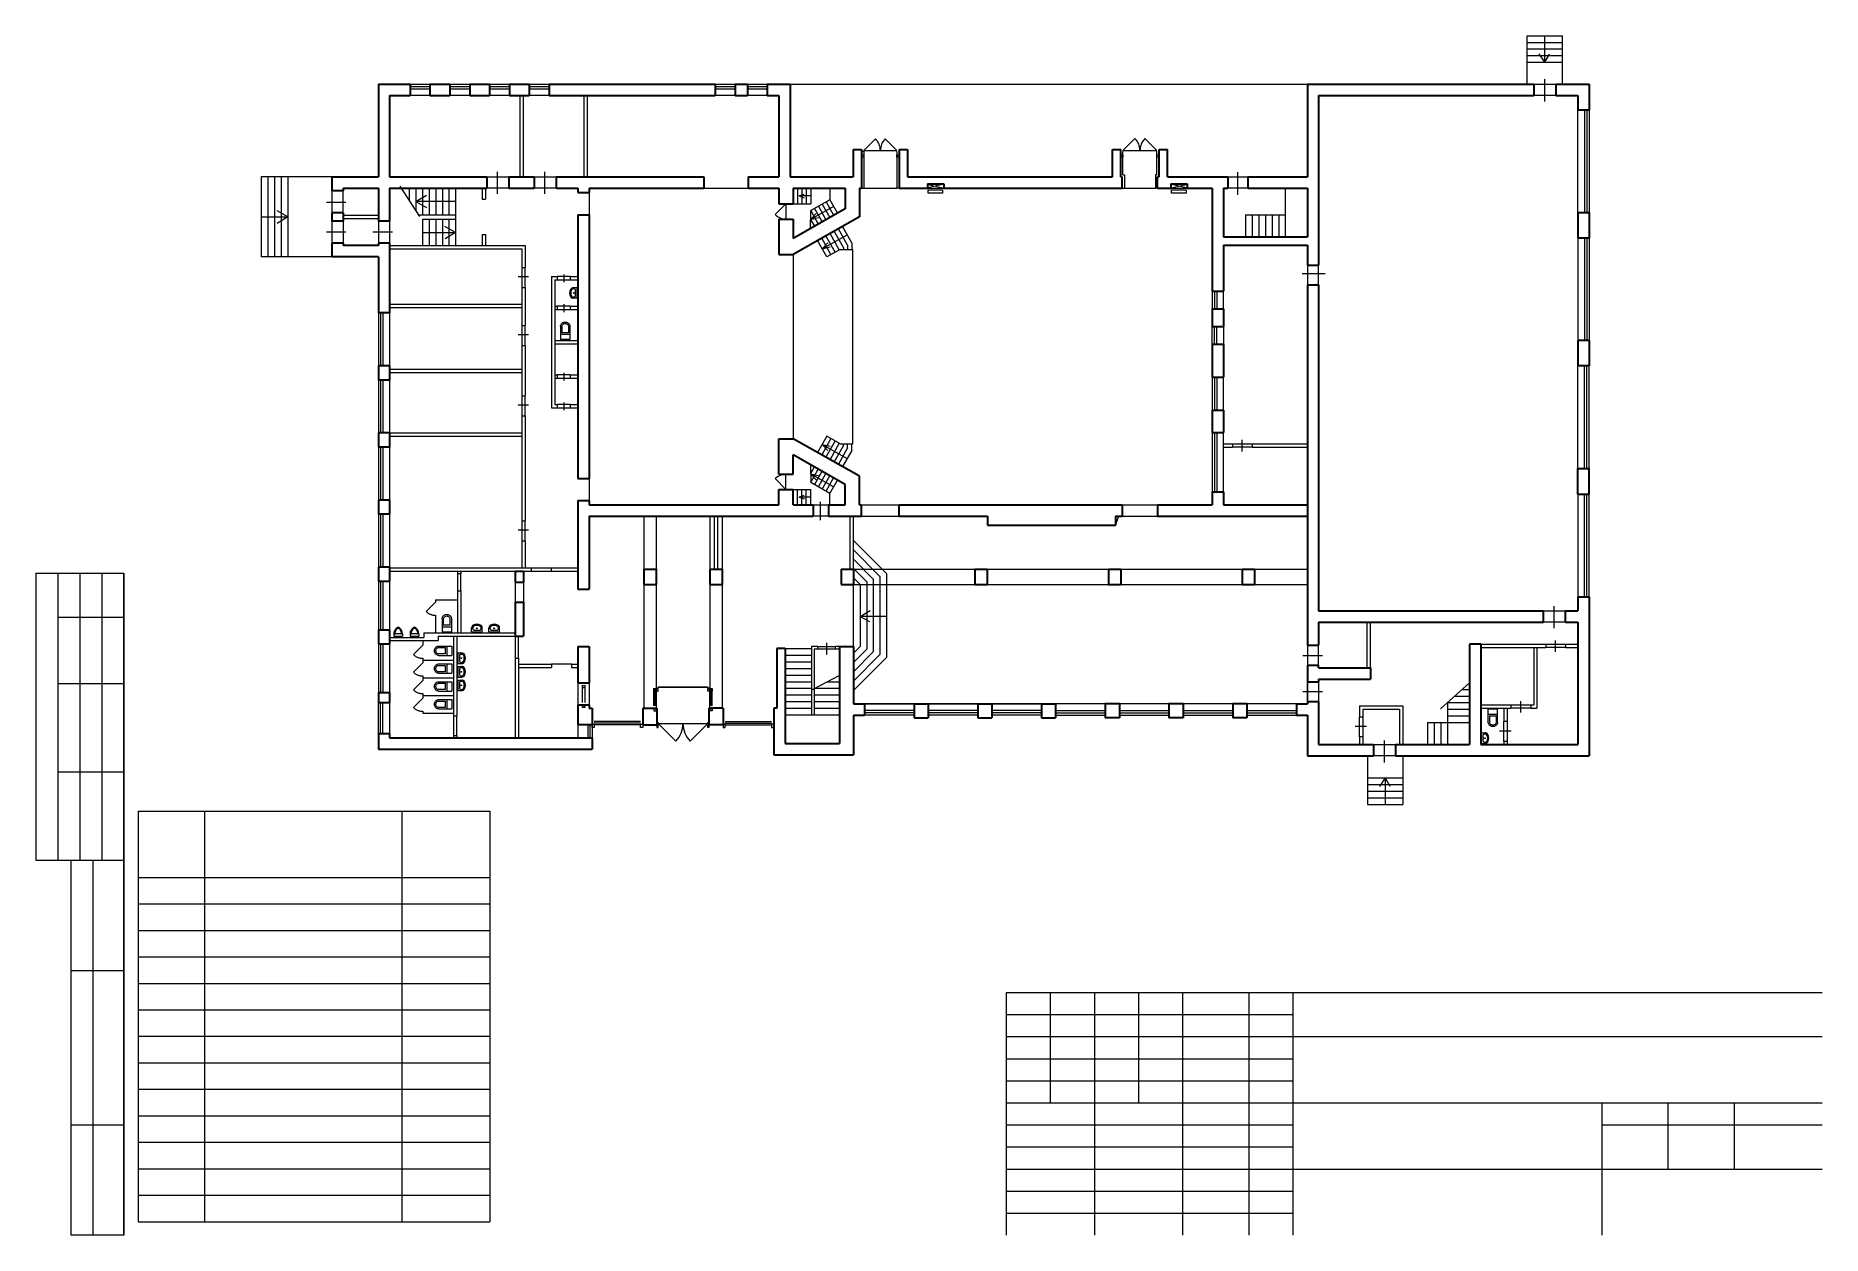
# Model space of a CAD drawing. Header units: metres. Extents: x 0 to 81, y 1 to 55.4.
import ezdxf

# ---------------------------------------------------------------- set-up
doc = ezdxf.new("R2010")
doc.units = ezdxf.units.M
doc.header["$MEASUREMENT"] = 0
doc.linetypes.add('DGN Style 3', pattern=[38.235453, 27.311038, -10.924415])
for name, color, linetype, lineweight in [('Level 23', 7, 'Continuous', 0), ('Level 4', 7, 'Continuous', 0), ('Level 44', 7, 'Continuous', 0), ('Level 63', 7, 'Continuous', 0)]:
    doc.layers.add(name, color=color, linetype=linetype, lineweight=lineweight)

# ---------------------------------------------------------------- blocks, each defined once
blk = doc.blocks.new('*U2')
at = {"color": 7, "linetype": 'Continuous', "lineweight": 30}
for p, q in [((-0.28, 0.35), (0.28, 0.35)), ((-0.28, 0.35), (-0.28, -0.35)), ((0.28, 0.35), (0.28, -0.35)), ((-0.28, -0.35), (0.28, -0.35))]:
    blk.add_line(p, q, dxfattribs=at)
blk = doc.blocks.new('SHIT2_3')
at = {"layer": 'Level 4', "color": 7, "linetype": 'Continuous', "lineweight": 0}
for p, q in [((-18.5017, -53), (-18.5017, 0)), ((18.5017, 0), (-18.5017, 0)), ((18.5017, -53), (18.5017, 0)), ((18.5017, -20), (-18.5017, -20)), ((-12.4997, -27.5), (-12.4997, -53)), ((12.5014, -27.5), (-12.4997, -27.5)), ((12.5014, -53), (12.5014, -27.5))]:
    blk.add_line(p, q, dxfattribs=at)
at = {"layer": 'Level 4', "color": 7, "linetype": 'Continuous', "lineweight": 0, "extrusion": (0, 0, -1), "flags": 128}
for points in [[(18.5017, -53), (18.308, -55.5017), (17.7315, -57.9438), (16.7859, -60.268), (15.4938, -62.419), (13.8859, -64.3454), (12.0007, -66.0014)], [(12.4997, -53), (12.3239, -54.8901), (11.8026, -56.7154), (10.9537, -58.4132), (9.8062, -59.9254), (8.3995, -61.2)], [(12.0001, -66.0006), (9.8473, -67.4084), (7.5316, -68.5283), (5.0913, -69.3417), (2.5668, -69.8352), (-0.0002, -70.0007), (-2.5671, -69.8354), (-5.0917, -69.342), (-7.532, -68.5288), (-9.8478, -67.409), (-12.0007, -66.0014)], [(8.3995, -61.2), (6.4969, -62.4009), (4.4265, -63.2816), (2.2418, -63.8193), (-0.0008, -64), (-2.2435, -63.8193), (-4.4282, -63.2816), (-6.4986, -62.4009), (-8.4012, -61.2)], [(-8.4012, -61.2), (-9.8079, -59.9254), (-10.9554, -58.4132), (-11.8043, -56.7154), (-12.3256, -54.8901), (-12.5014, -53)], [(-12.0007, -66.0014), (-13.8859, -64.3454), (-15.4938, -62.419), (-16.7859, -60.268), (-17.7315, -57.9438), (-18.308, -55.5017), (-18.5017, -53)]]:
    blk.add_lwpolyline(points, dxfattribs=at)
blk = doc.blocks.new('SINK10_3')
at = {"layer": 'Level 4', "color": 7, "linetype": 'Continuous', "lineweight": 0}
for p, q in [((-23, 0), (-23, -16.8)), ((23, 0), (-23, 0)), ((23, 0), (23, -16.8)), ((-17.9, -12.3), (-18, -13.4)), ((-18, -13.4), (-18, -16.8)), ((-17.5, -11.2), (-17.9, -12.3)), ((-16.8, -10.1), (-17.5, -11.2)), ((-15.9, -9.2), (-16.8, -10.1)), ((-14.8, -8.3), (-15.9, -9.2)), ((-13.6, -7.7), (-14.8, -8.3)), ((-12.2, -7.2), (-13.6, -7.7)), ((-10.7, -6.9), (-12.2, -7.2)), ((-9.1, -6.8), (-10.7, -6.9)), ((-9.1, -6.8), (-9.1, -6.8)), ((9.1, -6.8), (-9.1, -6.8)), ((9.1, -6.8), (9.1, -6.8)), ((10.7, -6.9), (9.1, -6.8)), ((12.2, -7.2), (10.7, -6.9)), ((13.6, -7.7), (12.2, -7.2)), ((14.8, -8.3), (13.6, -7.7)), ((15.9, -9.2), (14.8, -8.3)), ((16.8, -10.1), (15.9, -9.2)), ((17.5, -11.2), (16.8, -10.1)), ((17.9, -12.3), (17.5, -11.2)), ((18, -13.4), (17.9, -12.3)), ((18, -13.4), (18, -16.8))]:
    blk.add_line(p, q, dxfattribs=at)
for centre, radius, start, end in [((-9.1, -16.8), 13.9, 180, 241.52544), ((-9.1, -16.8), 8.89, 180, 241.52544), ((0, 0), 33, 241.52544, 298.47456), ((0, 0), 28, 241.52544, 298.47456), ((0, -15.2), 1.75, 0, 359.99999), ((9.1, -16.8), 8.89, 298.47456, 360), ((9.1, -16.8), 13.9, 298.47456, 360)]:
    blk.add_arc(centre, radius, start, end, dxfattribs=at)
blk = doc.blocks.new('SINK10_4')
at = {"layer": 'Level 4', "color": 7, "linetype": 'Continuous', "lineweight": 0}
for p, q in [((-23, 0), (-23, -16.8)), ((23, 0), (-23, 0)), ((23, 0), (23, -16.8)), ((-17.9, -12.3), (-18, -13.4)), ((-18, -13.4), (-18, -16.8)), ((-17.5, -11.2), (-17.9, -12.3)), ((-16.8, -10.1), (-17.5, -11.2)), ((-15.9, -9.2), (-16.8, -10.1)), ((-14.8, -8.3), (-15.9, -9.2)), ((-13.6, -7.7), (-14.8, -8.3)), ((-12.2, -7.2), (-13.6, -7.7)), ((-10.7, -6.9), (-12.2, -7.2)), ((-9.1, -6.8), (-10.7, -6.9)), ((-9.1, -6.8), (-9.1, -6.8)), ((9.1, -6.8), (-9.1, -6.8)), ((9.1, -6.8), (9.1, -6.8)), ((10.7, -6.9), (9.1, -6.8)), ((12.2, -7.2), (10.7, -6.9)), ((13.6, -7.7), (12.2, -7.2)), ((14.8, -8.3), (13.6, -7.7)), ((15.9, -9.2), (14.8, -8.3)), ((16.8, -10.1), (15.9, -9.2)), ((17.5, -11.2), (16.8, -10.1)), ((17.9, -12.3), (17.5, -11.2)), ((18, -13.4), (17.9, -12.3)), ((18, -13.4), (18, -16.8))]:
    blk.add_line(p, q, dxfattribs=at)
for centre, radius, start, end in [((-9.1, -16.8), 13.9, 180, 241.52544), ((-9.1, -16.8), 8.89, 180, 241.52544), ((0, 0), 33, 241.52544, 298.47456), ((0, 0), 28, 241.52544, 298.47456), ((0, -15.2), 1.75, 0, 359.99999), ((9.1, -16.8), 8.89, 298.47456, 360), ((9.1, -16.8), 13.9, 298.47456, 360)]:
    blk.add_arc(centre, radius, start, end, dxfattribs=at)
blk = doc.blocks.new('SHIT2_4')
at = {"layer": 'Level 4', "color": 7, "linetype": 'Continuous', "lineweight": 0}
for p, q in [((-18.5017, -53), (-18.5017, 0)), ((18.5017, 0), (-18.5017, 0)), ((18.5017, -20), (-18.5017, -20)), ((-12.4997, -27.5), (-12.4997, -53)), ((12.5014, -27.5), (-12.4997, -27.5)), ((12.5014, -53), (12.5014, -27.5)), ((18.5017, -53), (18.5017, 0))]:
    blk.add_line(p, q, dxfattribs=at)
at = {"layer": 'Level 4', "color": 7, "linetype": 'Continuous', "lineweight": 0, "extrusion": (0, 0, -1), "flags": 128}
for points in [[(18.5017, -53), (18.308, -55.5017), (17.7315, -57.9438), (16.7859, -60.268), (15.4938, -62.419), (13.8859, -64.3454), (12.0007, -66.0014)], [(12.4997, -53), (12.3239, -54.8901), (11.8026, -56.7154), (10.9537, -58.4132), (9.8062, -59.9254), (8.3995, -61.2)], [(12.0001, -66.0006), (9.8473, -67.4084), (7.5316, -68.5283), (5.0913, -69.3417), (2.5668, -69.8352), (-0.0002, -70.0007), (-2.5671, -69.8354), (-5.0917, -69.342), (-7.532, -68.5288), (-9.8478, -67.409), (-12.0007, -66.0014)], [(8.3995, -61.2), (6.4969, -62.4009), (4.4265, -63.2816), (2.2418, -63.8193), (-0.0008, -64), (-2.2435, -63.8193), (-4.4282, -63.2816), (-6.4986, -62.4009), (-8.4012, -61.2)], [(-8.4012, -61.2), (-9.8079, -59.9254), (-10.9554, -58.4132), (-11.8043, -56.7154), (-12.3256, -54.8901), (-12.5014, -53)], [(-12.0007, -66.0014), (-13.8859, -64.3454), (-15.4938, -62.419), (-16.7859, -60.268), (-17.7315, -57.9438), (-18.308, -55.5017), (-18.5017, -53)]]:
    blk.add_lwpolyline(points, dxfattribs=at)
blk = doc.blocks.new('SHIT6_1')
at = {"layer": 'Level 4', "color": 7, "linetype": 'Continuous', "lineweight": 0}
for p, q in [((20, 0), (-20, 0)), ((-20, -10), (-20, 0)), ((-12.3, -10), (12.3, -10)), ((20, -10), (20, 0))]:
    blk.add_line(p, q, dxfattribs=at)
for centre, radius, start, end in [((14, -10), 34, 180, 238.10921), ((-12.3, -13.5), 3.5, 90, 187.05819), ((14, -10), 30, 187.52755, 238.10921), ((0, -32.5), 7.5, 238.10921, 301.89078), ((0, -32.5), 3.5, 238.10921, 301.89077), ((-14, -10), 30, 301.89078, 352.47245), ((-14, -10), 34, 301.89078, 360), ((12.3, -13.5), 3.5, 352.94181, 90)]:
    blk.add_arc(centre, radius, start, end, dxfattribs=at)

msp = doc.modelspace()

# ---------------------------------------------------------------- linework, layer by layer
at = {"color": 7, "linetype": 'Continuous', "lineweight": 0}
for p, q in [((67.615, 53.153), (67.615, 55.353)), ((67.615, 55.353), (69.215, 55.353)), ((68.415, 54.153), (68.415, 55.353)), ((69.215, 53.153), (69.215, 55.353)), ((67.615, 55.053), (69.215, 55.053)), ((67.615, 54.753), (69.215, 54.753)), ((67.615, 54.453), (69.215, 54.453)), ((68.415, 54.153), (68.16, 54.536)), ((68.415, 54.153), (68.63, 54.524)), ((67.615, 54.153), (69.215, 54.153)), ((16.975, 53.153), (17.875, 53.153)), ((16.975, 53.053), (17.875, 53.053)), ((16.975, 52.953), (17.875, 52.953)), ((18.775, 53.153), (19.675, 53.153)), ((18.775, 53.053), (19.675, 53.053)), ((18.775, 52.953), (19.675, 52.953)), ((20.575, 53.153), (21.475, 53.153)), ((20.575, 53.053), (21.475, 53.053)), ((20.575, 52.953), (21.475, 52.953)), ((22.375, 53.153), (23.275, 53.153)), ((22.375, 53.053), (23.275, 53.053)), ((22.375, 52.953), (23.275, 52.953)), ((30.805, 53.153), (31.705, 53.153)), ((30.805, 53.053), (31.705, 53.053)), ((30.805, 52.953), (31.705, 52.953)), ((32.267, 53.153), (33.167, 53.153)), ((32.267, 53.053), (33.167, 53.053)), ((32.267, 52.953), (33.167, 52.953)), ((34.205, 53.153), (57.655, 53.153)), ((67.915, 53.153), (68.915, 53.153)), ((68.404, 53.38), (68.404, 52.38)), ((17.875, 52.643), (16.975, 52.643)), ((19.675, 52.643), (18.775, 52.643)), ((21.475, 52.643), (20.575, 52.643)), ((23.275, 52.643), (22.375, 52.643)), ((31.705, 52.643), (30.805, 52.643)), ((33.167, 52.643), (32.267, 52.643)), ((68.915, 52.643), (67.915, 52.643)), ((69.915, 47.348), (69.915, 52.003)), ((70.225, 52.003), (70.225, 47.348)), ((70.325, 52.003), (70.325, 47.348)), ((70.425, 52.003), (70.425, 47.348)), ((37.545, 50.153), (38.075, 50.683)), ((38.514, 50.683), (39.045, 50.153)), ((49.295, 50.153), (49.839, 50.697)), ((50.29, 50.697), (50.835, 50.153)), ((37.545, 50.153), (39.045, 50.153)), ((49.295, 50.153), (50.835, 50.153)), ((13.425, 48.953), (10.225, 48.953)), ((10.225, 48.953), (10.225, 45.333)), ((10.525, 48.953), (10.525, 45.333)), ((10.825, 48.953), (10.825, 45.333)), ((11.125, 48.953), (11.125, 45.333)), ((11.425, 48.953), (11.425, 45.333)), ((20.445, 48.953), (21.445, 48.953)), ((20.918, 49.186), (20.918, 48.186)), ((22.595, 48.953), (23.595, 48.953)), ((23.068, 49.186), (23.068, 48.186)), ((40.459, 48.611), (41.114, 48.462)), ((41.114, 48.611), (40.459, 48.462)), ((51.502, 48.462), (52.157, 48.611)), ((52.157, 48.462), (51.502, 48.611)), ((54.055, 48.953), (54.955, 48.953)), ((54.493, 49.175), (54.493, 48.149)), ((14.062, 47.792), (13.179, 47.792)), ((13.425, 48.333), (13.425, 47.333)), ((13.935, 47.333), (13.935, 48.333)), ((17.417, 47.167), (16.526, 48.531)), ((16.935, 48.443), (16.935, 47.906)), ((17.235, 48.443), (17.235, 47.446)), ((17.235, 47.843), (17.714, 48.133)), ((19.035, 47.843), (17.235, 47.843)), ((17.235, 47.843), (17.715, 47.572)), ((17.535, 48.443), (17.535, 47.243)), ((17.835, 48.443), (17.835, 47.243)), ((18.135, 48.443), (18.135, 47.243)), ((18.435, 48.443), (18.435, 47.243)), ((18.735, 48.443), (18.735, 47.243)), ((19.035, 48.443), (19.035, 45.843)), ((21.445, 48.443), (20.445, 48.443)), ((23.595, 48.443), (22.595, 48.443)), ((25.095, 48.243), (25.095, 47.243)), ((30.295, 48.443), (32.295, 48.443)), ((34.535, 48.443), (34.535, 47.743)), ((34.615, 48.093), (34.846, 48.168)), ((35.135, 48.093), (34.615, 48.093)), ((34.615, 48.093), (34.839, 48.007)), ((34.735, 48.443), (34.735, 47.743)), ((34.935, 48.443), (34.935, 47.743)), ((35.135, 48.443), (35.135, 47.743)), ((36.005, 47.924), (35.135, 47.431)), ((35.831, 47.825), (36.176, 47.216)), ((36.005, 48.443), (36.005, 47.924)), ((36.005, 47.924), (36.35, 47.315)), ((37.545, 48.443), (39.045, 48.443)), ((40.425, 48.443), (41.175, 48.443)), ((49.265, 48.443), (50.765, 48.443)), ((51.458, 48.443), (52.208, 48.443)), ((54.955, 48.443), (54.055, 48.443)), ((56.655, 48.443), (56.655, 46.243)), ((10.225, 47.143), (11.425, 47.143)), ((11.425, 47.143), (10.945, 47.414)), ((11.425, 47.143), (10.946, 46.853)), ((17.367, 47.243), (19.035, 47.243)), ((17.535, 47.043), (17.535, 45.843)), ((17.535, 47.043), (19.035, 47.043)), ((17.835, 47.043), (17.835, 45.843)), ((18.135, 47.043), (18.135, 45.843)), ((18.435, 47.043), (18.435, 45.843)), ((18.735, 47.043), (18.735, 45.843)), ((34.015, 47.743), (33.52, 47.248)), ((34.015, 47.743), (34.015, 47.043)), ((34.335, 47.743), (35.135, 47.743)), ((35.132, 46.625), (35.135, 47.431)), ((36.177, 47.619), (35.133, 47.028)), ((35.133, 47.028), (35.388, 47.303)), ((35.133, 47.028), (35.494, 47.116)), ((35.133, 47.028), (35.306, 46.723)), ((35.135, 47.431), (35.48, 46.822)), ((35.309, 47.529), (35.654, 46.92)), ((35.483, 47.628), (35.828, 47.019)), ((35.657, 47.727), (36.002, 47.118)), ((54.855, 47.243), (56.655, 47.243)), ((54.855, 47.243), (54.855, 46.243)), ((55.155, 47.243), (55.155, 46.243)), ((55.455, 47.243), (55.455, 46.243)), ((55.755, 47.243), (55.755, 46.243)), ((56.055, 47.243), (56.055, 46.243)), ((56.355, 47.243), (56.355, 46.243)), ((14.062, 46.447), (13.179, 46.447)), ((13.425, 46.953), (13.425, 45.953)), ((13.935, 46.953), (13.935, 45.953)), ((16.172, 46.447), (15.289, 46.447)), ((15.535, 46.953), (15.535, 45.953)), ((16.045, 46.953), (16.045, 45.953)), ((17.535, 46.443), (19.035, 46.443)), ((19.035, 46.443), (18.555, 46.714)), ((19.035, 46.443), (18.556, 46.153)), ((36.056, 45.435), (35.637, 46.175)), ((35.658, 45.698), (36.789, 46.339)), ((36.244, 45.542), (35.825, 46.282)), ((36.433, 45.649), (36.014, 46.389)), ((36.621, 45.756), (36.202, 46.495)), ((36.81, 45.863), (36.391, 46.602)), ((36.998, 45.97), (36.579, 46.709)), ((69.915, 46.198), (69.915, 41.543)), ((70.225, 46.198), (70.225, 41.543)), ((70.325, 46.198), (70.325, 41.543)), ((70.425, 46.198), (70.425, 41.543)), ((34.345, 45.443), (34.345, 37.093)), ((35.867, 45.329), (35.448, 46.068)), ((35.658, 45.698), (35.912, 45.973)), ((35.658, 45.698), (36.018, 45.786)), ((36.476, 45.674), (35.867, 45.329)), ((36.476, 45.674), (37.046, 45.674)), ((36.621, 45.756), (36.621, 45.674)), ((36.81, 45.863), (36.81, 45.674)), ((36.998, 45.97), (36.998, 45.674)), ((13.425, 45.333), (10.225, 45.333)), ((22.035, 44.846), (22.035, 43.946)), ((22.185, 43.946), (22.185, 44.846)), ((57.417, 44.579), (58.463, 44.579)), ((57.655, 44.963), (57.655, 44.063)), ((58.165, 44.063), (58.165, 44.963)), ((21.877, 44.442), (22.338, 44.442)), ((24.235, 44.443), (23.635, 44.443)), ((23.635, 44.293), (24.235, 44.293)), ((23.946, 44.533), (23.946, 44.184)), ((53.445, 43.781), (53.445, 42.981)), ((53.545, 43.781), (53.545, 42.981)), ((24.235, 43.093), (23.635, 43.093)), ((23.635, 42.943), (24.235, 42.943)), ((23.946, 43.183), (23.946, 42.834)), ((15.535, 42.793), (15.535, 40.393)), ((15.635, 42.793), (15.635, 40.393)), ((15.735, 42.793), (15.735, 40.393)), ((16.045, 42.793), (16.045, 40.393)), ((22.035, 42.222), (22.035, 41.322)), ((22.185, 41.322), (22.185, 42.222)), ((53.445, 41.381), (53.445, 42.181)), ((53.545, 41.381), (53.545, 42.181)), ((21.877, 41.818), (22.338, 41.818)), ((15.535, 39.753), (15.535, 37.353)), ((15.635, 39.753), (15.635, 37.353)), ((15.735, 39.753), (15.735, 37.353)), ((16.045, 39.753), (16.045, 37.353)), ((24.235, 39.993), (23.635, 39.993)), ((23.635, 39.843), (24.235, 39.843)), ((23.946, 40.083), (23.946, 39.734)), ((53.445, 39.881), (53.445, 38.381)), ((53.545, 39.881), (53.545, 38.381)), ((69.915, 35.738), (69.915, 40.393)), ((70.225, 35.738), (70.225, 40.393)), ((70.325, 35.738), (70.325, 40.393)), ((70.425, 35.738), (70.425, 40.393)), ((22.035, 39.03), (22.035, 38.13)), ((22.185, 38.13), (22.185, 39.03)), ((21.877, 38.626), (22.338, 38.626)), ((24.235, 38.643), (23.635, 38.643)), ((23.635, 38.493), (24.235, 38.493)), ((23.946, 38.733), (23.946, 38.384)), ((53.445, 37.381), (53.445, 34.681)), ((53.545, 37.381), (53.545, 34.681)), ((15.535, 36.713), (15.535, 34.313)), ((15.635, 36.713), (15.635, 34.313)), ((15.735, 36.713), (15.735, 34.313)), ((16.045, 36.713), (16.045, 34.313)), ((35.867, 37.207), (35.448, 36.468)), ((36.056, 37.1), (35.637, 36.361)), ((35.658, 36.837), (36.789, 36.197)), ((35.658, 36.837), (36.018, 36.749)), ((35.658, 36.837), (35.912, 36.562)), ((36.244, 36.994), (35.825, 36.254)), ((36.476, 36.862), (35.867, 37.207)), ((36.433, 36.887), (36.014, 36.147)), ((36.621, 36.78), (36.202, 36.04)), ((36.81, 36.673), (36.391, 35.934)), ((36.476, 36.862), (37.046, 36.862)), ((36.998, 36.566), (36.579, 35.827)), ((36.621, 36.78), (36.621, 36.862)), ((36.81, 36.673), (36.81, 36.862)), ((36.998, 36.566), (36.998, 36.862)), ((54.255, 36.863), (55.155, 36.863)), ((55.155, 36.713), (54.255, 36.713)), ((54.687, 37.036), (54.687, 36.517)), ((35.132, 35.911), (35.135, 35.105)), ((35.133, 35.508), (35.306, 35.813)), ((35.135, 35.105), (35.48, 35.714)), ((25.095, 35.293), (25.095, 34.293)), ((34.015, 34.793), (33.52, 35.288)), ((34.015, 34.793), (34.015, 35.493)), ((36.177, 34.917), (35.133, 35.508)), ((35.133, 35.508), (35.388, 35.233)), ((35.133, 35.508), (35.494, 35.42)), ((36.005, 34.612), (35.135, 35.105)), ((35.309, 35.006), (35.654, 35.616)), ((35.483, 34.908), (35.828, 35.517)), ((35.657, 34.809), (36.002, 35.418)), ((35.831, 34.711), (36.176, 35.32)), ((36.005, 34.612), (36.35, 35.221)), ((34.335, 34.793), (35.135, 34.793)), ((34.535, 34.093), (34.535, 34.793)), ((34.615, 34.443), (34.839, 34.529)), ((35.135, 34.443), (34.615, 34.443)), ((34.615, 34.443), (34.846, 34.368)), ((34.735, 34.093), (34.735, 34.793)), ((34.935, 34.093), (34.935, 34.793)), ((35.135, 34.093), (35.135, 34.793)), ((35.243, 34.093), (35.943, 34.093)), ((35.586, 33.402), (35.586, 34.237)), ((36.005, 34.093), (36.005, 34.612)), ((37.445, 34.093), (39.145, 34.093)), ((49.265, 34.093), (50.865, 34.093)), ((69.915, 34.588), (69.915, 29.933)), ((70.225, 29.933), (70.225, 34.588)), ((70.325, 29.933), (70.325, 34.588)), ((70.425, 29.933), (70.425, 34.588)), ((15.535, 33.673), (15.535, 31.273)), ((15.635, 33.673), (15.635, 31.273)), ((15.735, 33.673), (15.735, 31.273)), ((16.045, 33.673), (16.045, 31.273)), ((22.035, 33.37), (22.035, 32.47)), ((22.185, 32.47), (22.185, 33.37)), ((35.943, 33.583), (35.243, 33.583)), ((37.445, 33.583), (39.145, 33.583)), ((49.265, 33.583), (50.865, 33.583)), ((21.877, 32.966), (22.338, 32.966)), ((38.575, 30.98), (37.075, 32.48)), ((38.275, 30.856), (37.075, 32.056)), ((37.975, 30.731), (37.075, 31.631)), ((19.125, 30.993), (19.125, 30.193)), ((19.275, 30.193), (19.275, 30.993)), ((22.465, 31.243), (23.365, 31.243)), ((22.465, 31.093), (23.365, 31.093)), ((37.675, 30.607), (37.075, 31.207)), ((37.375, 30.483), (37.075, 30.783)), ((38.275, 30.856), (38.275, 27.31)), ((38.575, 30.98), (38.575, 27.186)), ((15.535, 30.633), (15.535, 28.433)), ((15.635, 30.633), (15.635, 28.433)), ((15.735, 30.633), (15.735, 28.433)), ((16.045, 30.633), (16.045, 28.433)), ((21.735, 30.593), (21.735, 29.693)), ((22.115, 30.593), (22.115, 29.693)), ((37.375, 30.483), (37.375, 27.683)), ((37.675, 30.607), (37.675, 27.559)), ((37.975, 30.731), (37.975, 27.434)), ((37.375, 29.033), (37.825, 29.306)), ((68.365, 29.293), (69.365, 29.293)), ((68.852, 28.511), (68.852, 29.511)), ((38.575, 29.033), (37.375, 29.033)), ((37.375, 29.033), (37.8, 28.815)), ((69.365, 28.783), (68.365, 28.783)), ((15.535, 27.793), (15.535, 25.593)), ((15.635, 27.793), (15.635, 25.593)), ((15.735, 27.793), (15.735, 25.593)), ((16.045, 27.793), (16.045, 25.593)), ((21.735, 28.143), (21.735, 27.143)), ((21.885, 27.143), (21.885, 28.143)), ((33.975, 27.583), (35.175, 27.583)), ((35.465, 27.683), (36.265, 27.683)), ((36.265, 27.563), (35.465, 27.563)), ((35.852, 27.84), (35.852, 27.314)), ((37.375, 27.683), (37.075, 27.383)), ((37.675, 27.559), (37.075, 26.959)), ((57.655, 27.733), (57.655, 26.833)), ((58.165, 26.833), (58.165, 27.733)), ((68.465, 27.783), (69.365, 27.783)), ((69.365, 27.633), (68.465, 27.633)), ((68.897, 27.956), (68.897, 27.437)), ((24.285, 26.883), (23.385, 26.883)), ((33.975, 27.283), (35.175, 27.283)), ((33.975, 26.983), (35.175, 26.983)), ((37.975, 27.434), (37.075, 26.534)), ((38.275, 27.31), (37.075, 26.11)), ((38.575, 27.186), (37.075, 25.686)), ((57.443, 27.277), (58.343, 27.277)), ((24.585, 26.033), (24.585, 25.033)), ((24.79, 25.133), (24.79, 25.933)), ((24.89, 25.933), (24.89, 25.133)), ((25.095, 26.033), (25.095, 25.033)), ((33.975, 26.683), (35.175, 26.683)), ((33.975, 26.383), (35.175, 26.383)), ((33.975, 26.083), (35.175, 26.083)), ((36.435, 26.371), (35.196, 25.711)), ((35.894, 26.083), (36.435, 26.083)), ((57.655, 25.183), (57.655, 26.083)), ((58.165, 26.083), (58.165, 25.183)), ((65.005, 26.033), (63.698, 24.856)), ((15.535, 23.743), (15.535, 25.143)), ((15.635, 23.743), (15.635, 25.143)), ((15.735, 23.743), (15.735, 25.143)), ((16.045, 25.143), (16.045, 23.743)), ((28.025, 24.983), (28.025, 25.783)), ((28.075, 25.783), (28.075, 24.983)), ((28.125, 25.783), (28.125, 24.983)), ((28.225, 25.833), (30.465, 25.833)), ((30.565, 25.783), (30.565, 24.983)), ((30.615, 25.783), (30.615, 24.983)), ((30.665, 24.983), (30.665, 25.783)), ((33.975, 25.783), (35.175, 25.783)), ((33.975, 25.483), (35.175, 25.483)), ((33.975, 25.183), (35.175, 25.183)), ((35.295, 25.483), (36.435, 25.483)), ((35.295, 25.183), (36.435, 25.183)), ((35.331, 25.783), (36.435, 25.783)), ((57.443, 25.639), (58.343, 25.639)), ((64.005, 25.133), (65.005, 25.133)), ((64.005, 25.133), (64.005, 23.233)), ((64.338, 25.433), (65.005, 25.433)), ((64.671, 25.733), (65.005, 25.733)), ((67.317, 25.206), (67.317, 24.687)), ((18.945, 24.543), (18.945, 23.643)), ((19.095, 23.643), (19.095, 24.543)), ((33.975, 24.883), (35.175, 24.883)), ((33.975, 24.583), (36.435, 24.583)), ((35.308, 24.883), (36.435, 24.883)), ((37.57, 25.083), (39.82, 25.083)), ((39.82, 24.773), (37.57, 24.773)), ((39.82, 24.673), (37.57, 24.673)), ((39.82, 24.573), (37.57, 24.573)), ((40.46, 25.083), (42.71, 25.083)), ((42.71, 24.773), (40.46, 24.773)), ((42.71, 24.673), (40.46, 24.673)), ((42.71, 24.573), (40.46, 24.573)), ((43.35, 25.083), (45.6, 25.083)), ((45.6, 24.773), (43.35, 24.773)), ((45.6, 24.673), (43.35, 24.673)), ((45.6, 24.573), (43.35, 24.573)), ((48.49, 25.083), (46.24, 25.083)), ((46.24, 24.773), (48.49, 24.773)), ((46.24, 24.673), (48.49, 24.673)), ((46.24, 24.573), (48.49, 24.573)), ((51.38, 25.083), (49.13, 25.083)), ((49.13, 24.773), (51.38, 24.773)), ((49.13, 24.673), (51.38, 24.673)), ((49.13, 24.573), (51.38, 24.573)), ((54.27, 25.083), (52.02, 25.083)), ((52.02, 24.773), (54.27, 24.773)), ((52.02, 24.673), (54.27, 24.673)), ((52.02, 24.573), (54.27, 24.573)), ((57.16, 25.083), (54.91, 25.083)), ((54.91, 24.773), (57.16, 24.773)), ((54.91, 24.673), (57.16, 24.673)), ((54.91, 24.573), (57.16, 24.573)), ((60.015, 23.583), (60.015, 24.483)), ((60.165, 24.483), (60.165, 23.583)), ((64.005, 24.833), (65.005, 24.833)), ((64.005, 24.533), (65.005, 24.533)), ((66.885, 25.033), (67.785, 25.033)), ((67.785, 24.883), (66.885, 24.883)), ((24.585, 24.133), (24.585, 23.543)), ((25.025, 24.133), (25.025, 23.543)), ((25.125, 24.133), (25.125, 23.543)), ((25.225, 24.133), (25.225, 23.543)), ((27.425, 24.283), (25.325, 24.283)), ((27.425, 24.208), (25.325, 24.208)), ((27.425, 24.133), (25.325, 24.133)), ((28.225, 24.183), (30.465, 24.183)), ((28.225, 24.183), (29.017, 23.391)), ((30.465, 24.183), (29.673, 23.391)), ((31.265, 24.283), (33.365, 24.283)), ((31.265, 24.208), (33.365, 24.208)), ((31.265, 24.133), (33.365, 24.133)), ((60.338, 24.051), (59.819, 24.051)), ((63.105, 24.233), (63.105, 23.233)), ((63.105, 24.233), (65.005, 24.233)), ((63.405, 24.233), (63.405, 23.233)), ((63.705, 24.233), (63.705, 23.233)), ((66.888, 23.842), (66.369, 23.842)), ((66.565, 23.374), (66.565, 24.274)), ((66.715, 24.274), (66.715, 23.374)), ((60.378, 22.723), (60.378, 20.523)), ((60.655, 23.233), (61.655, 23.233)), ((61.655, 22.723), (60.655, 22.723)), ((61.135, 23.426), (61.135, 22.426)), ((61.978, 22.723), (61.978, 20.523)), ((60.378, 21.723), (61.978, 21.723)), ((60.378, 21.423), (61.978, 21.423)), ((60.378, 21.123), (61.978, 21.123)), ((61.178, 21.723), (60.924, 21.34)), ((61.178, 21.723), (61.178, 20.523)), ((61.178, 21.723), (61.394, 21.352)), ((60.378, 20.823), (61.978, 20.823)), ((60.378, 20.523), (61.978, 20.523))]:
    msp.add_line(p, q, dxfattribs=at)
at = {"color": 7, "linetype": 'Continuous', "lineweight": 30}
for p, q in [((15.535, 53.153), (16.975, 53.153)), ((15.535, 53.153), (15.535, 48.953)), ((16.975, 53.153), (16.975, 52.643)), ((17.875, 53.153), (17.875, 52.643)), ((17.875, 53.153), (18.775, 53.153)), ((18.775, 53.153), (18.775, 52.643)), ((19.675, 53.153), (19.675, 52.643)), ((19.675, 53.153), (20.575, 53.153)), ((20.575, 53.153), (20.575, 52.643)), ((21.475, 53.153), (21.475, 52.643)), ((21.475, 53.153), (22.375, 53.153)), ((22.375, 53.153), (22.375, 52.643)), ((23.275, 53.153), (23.275, 52.643)), ((23.275, 53.153), (30.805, 53.153)), ((30.805, 53.153), (30.805, 52.643)), ((31.705, 53.153), (32.267, 53.153)), ((31.705, 53.153), (31.705, 52.643)), ((32.267, 53.153), (32.267, 52.643)), ((33.167, 53.153), (33.167, 52.643)), ((33.167, 53.153), (34.205, 53.153)), ((34.205, 53.153), (34.205, 48.953)), ((57.655, 53.153), (67.915, 53.153)), ((57.655, 53.153), (57.655, 48.953)), ((67.915, 53.153), (67.915, 52.643)), ((68.915, 53.153), (68.915, 52.643)), ((68.915, 53.153), (70.425, 53.153)), ((70.425, 53.153), (70.425, 52.003)), ((16.045, 52.643), (16.975, 52.643)), ((16.045, 52.643), (16.045, 48.953)), ((17.875, 52.643), (18.775, 52.643)), ((19.675, 52.643), (20.575, 52.643)), ((21.475, 52.643), (22.375, 52.643)), ((23.275, 52.643), (30.805, 52.643)), ((31.705, 52.643), (32.267, 52.643)), ((33.167, 52.643), (33.695, 52.643)), ((33.695, 52.643), (33.695, 48.953)), ((58.165, 52.643), (58.165, 44.963)), ((58.165, 52.643), (67.915, 52.643)), ((68.915, 52.643), (69.915, 52.643)), ((69.915, 52.643), (69.915, 52.003)), ((69.915, 52.003), (70.425, 52.003)), ((37.065, 50.203), (37.445, 50.203)), ((37.065, 50.203), (37.065, 48.953)), ((37.445, 50.203), (37.445, 48.443)), ((39.145, 50.203), (39.145, 48.443)), ((39.145, 50.203), (39.525, 50.203)), ((39.525, 50.203), (39.525, 48.953)), ((48.815, 50.203), (49.195, 50.203)), ((48.815, 48.953), (48.815, 50.203)), ((49.195, 48.953), (49.195, 50.203)), ((50.935, 48.953), (50.935, 50.203)), ((50.935, 50.203), (51.315, 50.203)), ((51.315, 48.953), (51.315, 50.203)), ((13.425, 48.953), (15.535, 48.953)), ((13.425, 48.953), (13.425, 48.333)), ((16.045, 48.953), (20.445, 48.953)), ((20.445, 48.953), (20.445, 48.443)), ((21.445, 48.953), (21.445, 48.443)), ((21.445, 48.953), (22.595, 48.953)), ((22.595, 48.953), (22.595, 48.443)), ((23.595, 48.953), (23.595, 48.443)), ((23.595, 48.953), (30.295, 48.953)), ((30.295, 48.953), (30.295, 48.443)), ((32.295, 48.953), (32.295, 48.443)), ((32.295, 48.953), (33.695, 48.953)), ((34.205, 48.953), (37.065, 48.953)), ((39.525, 48.953), (48.815, 48.953)), ((40.425, 48.643), (40.425, 48.443)), ((40.425, 48.643), (41.175, 48.643)), ((41.175, 48.643), (41.175, 48.443)), ((49.195, 48.953), (49.265, 48.953)), ((49.265, 48.443), (49.265, 48.953)), ((50.935, 48.953), (50.865, 48.953)), ((50.865, 48.443), (50.865, 48.953)), ((51.315, 48.953), (54.055, 48.953)), ((51.458, 48.643), (51.458, 48.443)), ((51.458, 48.643), (52.208, 48.643)), ((52.208, 48.643), (52.208, 48.443)), ((54.055, 48.953), (54.055, 48.443)), ((54.955, 48.953), (54.955, 48.443)), ((54.955, 48.953), (57.655, 48.953)), ((13.935, 48.333), (13.425, 48.333)), ((13.935, 48.443), (15.535, 48.443)), ((13.935, 48.443), (13.935, 48.333)), ((15.535, 48.443), (15.535, 46.953)), ((16.045, 48.443), (16.045, 46.953)), ((16.045, 48.443), (20.445, 48.443)), ((21.445, 48.443), (22.595, 48.443)), ((23.595, 48.443), (24.585, 48.443)), ((24.585, 48.443), (24.585, 48.243)), ((24.585, 48.243), (25.095, 48.243)), ((25.095, 48.443), (25.095, 48.243)), ((25.095, 48.443), (30.295, 48.443)), ((32.295, 48.443), (33.695, 48.443)), ((33.695, 48.443), (33.695, 47.743)), ((34.335, 48.443), (34.335, 47.743)), ((34.335, 48.443), (36.705, 48.443)), ((36.705, 48.443), (36.705, 47.516)), ((37.345, 48.443), (37.345, 47.143)), ((37.345, 48.443), (37.445, 48.443)), ((39.145, 48.443), (40.425, 48.443)), ((41.175, 48.443), (49.265, 48.443)), ((50.865, 48.443), (51.458, 48.443)), ((52.208, 48.443), (53.345, 48.443)), ((53.345, 48.443), (53.345, 43.781)), ((53.855, 48.443), (53.855, 46.243)), ((53.855, 48.443), (54.055, 48.443)), ((54.955, 48.443), (57.655, 48.443)), ((57.655, 48.443), (57.655, 46.243)), ((13.935, 47.333), (13.425, 47.333)), ((13.425, 47.333), (13.425, 46.953)), ((13.935, 47.333), (13.935, 46.953)), ((24.585, 47.243), (25.095, 47.243)), ((24.585, 47.243), (24.585, 35.293)), ((25.095, 47.243), (25.095, 35.293)), ((33.695, 47.743), (34.335, 47.743)), ((33.695, 47.043), (34.335, 47.043)), ((33.695, 47.043), (33.695, 45.443)), ((36.705, 47.516), (34.335, 46.173)), ((34.335, 47.043), (34.335, 46.173)), ((37.345, 47.143), (34.345, 45.443)), ((69.915, 47.348), (70.425, 47.348)), ((69.915, 47.348), (69.915, 46.198)), ((70.425, 47.348), (70.425, 46.198)), ((13.935, 46.953), (13.425, 46.953)), ((16.045, 46.953), (15.535, 46.953)), ((53.855, 46.243), (57.655, 46.243)), ((69.915, 46.198), (70.425, 46.198)), ((13.935, 45.953), (13.425, 45.953)), ((13.425, 45.953), (13.425, 45.333)), ((13.935, 45.953), (13.935, 45.843)), ((15.535, 45.843), (13.935, 45.843)), ((15.535, 45.953), (15.535, 45.843)), ((16.045, 45.953), (15.535, 45.953)), ((16.045, 45.953), (16.045, 42.793)), ((33.695, 45.443), (34.345, 45.443)), ((53.855, 45.863), (57.655, 45.863)), ((53.855, 45.863), (53.855, 43.781)), ((57.655, 45.863), (57.655, 44.963)), ((15.535, 45.333), (13.425, 45.333)), ((15.535, 45.333), (15.535, 42.793)), ((57.655, 44.963), (58.165, 44.963)), ((53.345, 43.781), (53.855, 43.781)), ((57.655, 44.063), (58.165, 44.063)), ((57.655, 44.063), (57.655, 27.733)), ((58.165, 44.063), (58.165, 29.293)), ((53.345, 42.981), (53.855, 42.981)), ((53.345, 42.981), (53.345, 42.181)), ((53.855, 42.981), (53.855, 42.181)), ((16.045, 42.793), (15.535, 42.793)), ((53.345, 42.181), (53.855, 42.181)), ((53.345, 41.381), (53.855, 41.381)), ((53.345, 41.381), (53.345, 39.881)), ((53.855, 41.381), (53.855, 39.881)), ((70.425, 41.543), (69.915, 41.543)), ((69.915, 41.543), (69.915, 40.393)), ((70.425, 41.543), (70.425, 40.393)), ((16.045, 40.393), (15.535, 40.393)), ((15.535, 40.393), (15.535, 39.753)), ((16.045, 39.753), (15.535, 39.753)), ((16.045, 40.393), (16.045, 39.753)), ((53.345, 39.881), (53.855, 39.881)), ((70.425, 40.393), (69.915, 40.393)), ((53.345, 38.381), (53.855, 38.381)), ((53.345, 38.381), (53.345, 37.381)), ((53.855, 38.381), (53.855, 37.381)), ((16.045, 37.353), (15.535, 37.353)), ((15.535, 37.353), (15.535, 36.713)), ((16.045, 37.353), (16.045, 36.713)), ((53.345, 37.381), (53.855, 37.381)), ((16.045, 36.713), (15.535, 36.713)), ((33.695, 37.093), (34.345, 37.093)), ((33.695, 35.493), (33.695, 37.093)), ((37.345, 35.393), (34.345, 37.093)), ((36.705, 35.02), (34.335, 36.363)), ((34.335, 35.493), (34.335, 36.363)), ((69.915, 35.738), (70.425, 35.738)), ((69.915, 34.588), (69.915, 35.738)), ((70.425, 34.588), (70.425, 35.738)), ((24.585, 35.293), (25.095, 35.293)), ((33.695, 35.493), (34.335, 35.493)), ((36.705, 34.093), (36.705, 35.02)), ((37.345, 34.093), (37.345, 35.393)), ((16.045, 34.313), (15.535, 34.313)), ((15.535, 34.313), (15.535, 33.673)), ((16.045, 34.313), (16.045, 33.673)), ((24.585, 34.293), (25.095, 34.293)), ((24.585, 34.293), (24.585, 30.283)), ((25.095, 34.293), (25.095, 34.093)), ((25.095, 34.093), (33.695, 34.093)), ((33.695, 34.793), (34.335, 34.793)), ((33.695, 34.093), (33.695, 34.793)), ((34.335, 34.093), (34.335, 34.793)), ((34.335, 34.093), (35.243, 34.093)), ((35.243, 34.093), (35.243, 33.583)), ((35.943, 34.093), (35.943, 33.583)), ((35.943, 34.093), (36.705, 34.093)), ((37.345, 34.093), (37.445, 34.093)), ((37.445, 33.583), (37.445, 34.093)), ((39.145, 33.583), (39.145, 34.093)), ((39.145, 34.093), (49.265, 34.093)), ((49.265, 34.093), (49.265, 33.583)), ((50.865, 34.093), (50.865, 33.583)), ((50.865, 34.093), (53.345, 34.093)), ((53.345, 34.681), (53.345, 34.093)), ((53.345, 34.681), (53.855, 34.681)), ((53.855, 34.681), (53.855, 34.093)), ((53.855, 34.093), (57.655, 34.093)), ((69.915, 34.588), (70.425, 34.588)), ((16.045, 33.673), (15.535, 33.673)), ((25.095, 33.583), (35.243, 33.583)), ((25.095, 33.583), (25.095, 30.283)), ((35.943, 33.583), (37.445, 33.583)), ((39.145, 33.583), (43.155, 33.583)), ((43.155, 33.583), (43.155, 33.183)), ((48.955, 33.583), (48.955, 33.183)), ((48.955, 33.583), (49.265, 33.583)), ((50.865, 33.583), (57.655, 33.583)), ((43.155, 33.183), (48.955, 33.183)), ((16.045, 31.273), (15.535, 31.273)), ((15.535, 31.273), (15.535, 30.633)), ((16.045, 31.273), (16.045, 30.633)), ((21.735, 31.093), (21.735, 30.593)), ((21.735, 31.093), (22.115, 31.093)), ((22.115, 31.093), (22.115, 30.593)), ((15.535, 30.633), (16.045, 30.633)), ((21.735, 30.593), (22.115, 30.593)), ((24.585, 30.283), (25.095, 30.283)), ((21.735, 29.693), (22.115, 29.693)), ((21.735, 29.693), (21.735, 28.143)), ((22.115, 29.693), (22.115, 28.143)), ((58.165, 29.293), (68.365, 29.293)), ((68.365, 28.783), (68.365, 29.293)), ((69.365, 28.783), (69.365, 29.293)), ((69.365, 29.293), (69.915, 29.293)), ((69.915, 29.933), (69.915, 29.293)), ((69.915, 29.933), (70.425, 29.933)), ((70.425, 29.933), (70.425, 22.723)), ((15.535, 28.433), (16.045, 28.433)), ((15.535, 28.433), (15.535, 27.793)), ((16.045, 28.433), (16.045, 27.793)), ((58.165, 28.783), (68.365, 28.783)), ((58.165, 28.783), (58.165, 27.733)), ((69.365, 28.783), (69.915, 28.783)), ((69.915, 28.783), (69.915, 23.233)), ((15.535, 27.793), (16.045, 27.793)), ((21.735, 28.143), (22.115, 28.143)), ((24.585, 27.683), (25.095, 27.683)), ((24.585, 27.683), (24.585, 26.033)), ((25.095, 27.683), (25.095, 26.033)), ((33.595, 27.583), (33.595, 24.883)), ((33.975, 27.583), (33.595, 27.583)), ((33.975, 27.583), (33.975, 23.283)), ((36.435, 27.683), (37.075, 27.683)), ((36.435, 27.683), (36.435, 23.283)), ((37.075, 27.683), (37.075, 25.083)), ((57.655, 27.733), (58.165, 27.733)), ((65.005, 27.783), (65.005, 23.233)), ((65.515, 27.783), (65.005, 27.783)), ((65.515, 27.783), (65.515, 23.233)), ((57.655, 26.833), (58.165, 26.833)), ((57.655, 26.833), (57.655, 26.083)), ((58.165, 26.713), (58.165, 26.833)), ((24.585, 26.033), (25.095, 26.033)), ((57.655, 26.083), (58.165, 26.083)), ((58.165, 26.713), (60.515, 26.713)), ((58.165, 26.203), (60.515, 26.203)), ((58.165, 26.203), (58.165, 26.083)), ((60.515, 26.713), (60.515, 26.203)), ((15.535, 25.593), (16.045, 25.593)), ((15.535, 25.593), (15.535, 25.143)), ((15.535, 25.143), (16.045, 25.143)), ((16.045, 25.593), (16.045, 25.143)), ((57.655, 25.183), (58.165, 25.183)), ((57.655, 25.183), (57.655, 25.083)), ((58.165, 25.183), (58.165, 23.233)), ((24.585, 25.033), (25.095, 25.033)), ((24.585, 25.033), (24.585, 24.133)), ((25.095, 25.033), (25.095, 24.883)), ((25.095, 24.883), (25.225, 24.883)), ((25.225, 24.883), (25.225, 24.133)), ((27.525, 24.883), (27.525, 24.133)), ((27.525, 24.883), (28.165, 24.883)), ((28.165, 24.883), (28.165, 24.133)), ((30.525, 24.883), (30.525, 24.133)), ((31.165, 24.883), (30.525, 24.883)), ((31.165, 24.883), (31.165, 24.133)), ((33.595, 24.883), (33.465, 24.883)), ((33.465, 24.883), (33.465, 22.773)), ((37.075, 25.083), (37.57, 25.083)), ((37.075, 24.573), (37.57, 24.573)), ((37.075, 24.573), (37.075, 22.773)), ((37.57, 25.083), (37.57, 24.573)), ((39.82, 25.083), (39.82, 24.443)), ((39.82, 25.083), (40.46, 25.083)), ((39.82, 24.443), (40.46, 24.443)), ((40.46, 25.083), (40.46, 24.443)), ((42.71, 25.083), (42.71, 24.443)), ((42.71, 25.083), (43.35, 25.083)), ((42.71, 24.443), (43.35, 24.443)), ((43.35, 25.083), (43.35, 24.443)), ((45.6, 25.083), (45.6, 24.443)), ((45.6, 25.083), (46.24, 25.083)), ((45.6, 24.443), (46.24, 24.443)), ((46.24, 25.083), (46.24, 24.443)), ((48.49, 25.083), (48.49, 24.443)), ((49.13, 25.083), (48.49, 25.083)), ((49.13, 24.443), (48.49, 24.443)), ((49.13, 25.083), (49.13, 24.443)), ((51.38, 25.083), (51.38, 24.443)), ((52.02, 25.083), (51.38, 25.083)), ((52.02, 24.443), (51.38, 24.443)), ((52.02, 25.083), (52.02, 24.443)), ((54.27, 25.083), (54.27, 24.443)), ((54.91, 25.083), (54.27, 25.083)), ((54.91, 24.443), (54.27, 24.443)), ((54.91, 25.083), (54.91, 24.443)), ((57.16, 25.083), (57.655, 25.083)), ((57.16, 25.083), (57.16, 24.573)), ((57.16, 24.573), (57.655, 24.573)), ((57.655, 24.573), (57.655, 22.723)), ((15.535, 23.743), (16.045, 23.743)), ((15.535, 23.743), (15.535, 23.033)), ((16.045, 23.743), (16.045, 23.543)), ((16.045, 23.543), (25.225, 23.543)), ((25.225, 24.133), (24.585, 24.133)), ((25.225, 23.543), (25.225, 23.033)), ((27.525, 24.133), (28.165, 24.133)), ((31.165, 24.133), (30.525, 24.133)), ((15.535, 23.033), (25.225, 23.033)), ((33.465, 22.773), (37.075, 22.773)), ((33.975, 23.283), (36.435, 23.283)), ((57.655, 22.723), (60.655, 22.723)), ((58.165, 23.233), (60.655, 23.233)), ((60.655, 23.233), (60.655, 22.723)), ((61.655, 23.233), (61.655, 22.723)), ((61.655, 23.233), (65.005, 23.233)), ((61.655, 22.723), (70.425, 22.723)), ((65.515, 23.233), (69.915, 23.233))]:
    msp.add_line(p, q, dxfattribs=at)
at = {"color": 7, "linetype": 'Continuous', "lineweight": 13}
for p, q in [((21.945, 52.643), (21.945, 48.953)), ((22.095, 52.643), (22.095, 48.953)), ((24.845, 52.643), (24.845, 48.953)), ((24.995, 52.643), (24.995, 48.953)), ((37.545, 50.103), (37.445, 50.103)), ((37.545, 50.103), (37.545, 48.443)), ((39.045, 50.103), (39.045, 48.443)), ((49.295, 49.053), (49.295, 50.103)), ((50.835, 49.053), (50.835, 50.103)), ((49.295, 49.053), (49.365, 49.053)), ((49.365, 49.053), (49.365, 48.443)), ((50.765, 49.053), (50.765, 48.443)), ((50.835, 49.053), (50.765, 49.053)), ((20.235, 48.443), (20.235, 47.943)), ((20.235, 47.943), (20.385, 47.943)), ((20.385, 48.443), (20.385, 47.943)), ((37.445, 48.443), (37.545, 48.443)), ((39.145, 48.443), (39.045, 48.443)), ((49.265, 48.443), (49.365, 48.443)), ((50.865, 48.443), (50.765, 48.443)), ((13.935, 47.218), (15.535, 47.218)), ((13.935, 47.068), (15.535, 47.068)), ((20.235, 46.343), (20.385, 46.343)), ((20.235, 46.343), (20.235, 45.843)), ((20.385, 46.343), (20.385, 45.843)), ((16.045, 45.843), (22.185, 45.843)), ((16.045, 45.693), (22.035, 45.693)), ((22.035, 45.693), (22.035, 44.846)), ((22.185, 45.843), (22.185, 44.846)), ((37.046, 36.862), (37.046, 45.674)), ((22.035, 44.846), (22.185, 44.846)), ((22.035, 43.946), (22.185, 43.946)), ((22.035, 43.946), (22.035, 42.222)), ((22.185, 43.946), (22.185, 42.222)), ((23.385, 44.443), (23.635, 44.443)), ((23.385, 44.443), (23.385, 38.493)), ((23.535, 44.293), (23.535, 38.643)), ((23.535, 44.293), (23.635, 44.293)), ((23.635, 44.443), (23.635, 44.293)), ((24.235, 44.443), (24.235, 44.293)), ((24.235, 44.443), (24.585, 44.443)), ((24.235, 44.293), (24.585, 44.293)), ((53.345, 43.781), (53.345, 42.981)), ((53.855, 42.981), (53.855, 43.781)), ((16.045, 43.193), (22.035, 43.193)), ((16.045, 43.043), (22.035, 43.043)), ((23.535, 43.093), (23.635, 43.093)), ((23.535, 42.943), (23.635, 42.943)), ((23.635, 43.093), (23.635, 42.943)), ((24.235, 43.093), (24.585, 43.093)), ((24.235, 43.093), (24.235, 42.943)), ((24.235, 42.943), (24.585, 42.943)), ((22.035, 42.222), (22.185, 42.222)), ((53.345, 41.381), (53.345, 42.181)), ((53.855, 42.181), (53.855, 41.381)), ((22.035, 41.322), (22.185, 41.322)), ((22.035, 41.322), (22.035, 39.03)), ((22.185, 41.322), (22.185, 39.03)), ((23.535, 41.543), (24.585, 41.543)), ((23.535, 41.393), (24.585, 41.393)), ((16.045, 40.243), (22.035, 40.243)), ((16.045, 40.093), (22.035, 40.093)), ((23.535, 39.993), (23.635, 39.993)), ((23.535, 39.843), (23.635, 39.843)), ((23.635, 39.993), (23.635, 39.843)), ((24.235, 39.993), (24.235, 39.843)), ((24.235, 39.993), (24.585, 39.993)), ((24.235, 39.843), (24.585, 39.843)), ((53.345, 39.881), (53.345, 38.381)), ((53.855, 38.381), (53.855, 39.881)), ((22.035, 39.03), (22.185, 39.03)), ((22.035, 38.13), (22.185, 38.13)), ((22.035, 38.13), (22.035, 33.37)), ((22.185, 38.13), (22.185, 33.37)), ((23.385, 38.493), (23.635, 38.493)), ((23.535, 38.643), (23.635, 38.643)), ((23.635, 38.643), (23.635, 38.493)), ((24.235, 38.643), (24.585, 38.643)), ((24.235, 38.643), (24.235, 38.493)), ((24.235, 38.493), (24.585, 38.493)), ((16.045, 37.353), (22.035, 37.353)), ((53.345, 37.381), (53.345, 34.681)), ((53.855, 34.681), (53.855, 37.381)), ((16.045, 37.203), (22.035, 37.203)), ((53.855, 36.863), (54.255, 36.863)), ((53.855, 36.713), (54.255, 36.713)), ((54.255, 36.863), (54.255, 36.713)), ((55.155, 36.863), (55.155, 36.713)), ((55.155, 36.863), (57.655, 36.863)), ((55.155, 36.713), (57.655, 36.713)), ((22.035, 33.37), (22.185, 33.37)), ((30.77, 31.183), (30.77, 33.583)), ((30.92, 31.183), (30.92, 33.583)), ((36.925, 31.183), (36.925, 33.583)), ((37.075, 31.183), (37.075, 33.583)), ((22.035, 32.47), (22.185, 32.47)), ((22.035, 32.47), (22.035, 31.243)), ((22.185, 32.47), (22.185, 31.243)), ((16.045, 31.243), (22.465, 31.243)), ((16.045, 31.093), (22.465, 31.093)), ((19.125, 31.093), (19.125, 30.993)), ((19.125, 30.993), (19.275, 30.993)), ((19.275, 31.093), (19.275, 30.993)), ((22.465, 31.243), (22.465, 31.093)), ((23.365, 31.243), (23.365, 31.093)), ((23.365, 31.243), (24.585, 31.243)), ((23.365, 31.093), (24.585, 31.093)), ((19.125, 30.193), (19.275, 30.193)), ((19.125, 30.193), (19.125, 28.293)), ((19.275, 30.193), (19.275, 28.293)), ((18.125, 29.693), (17.701, 29.269)), ((18.125, 29.793), (19.125, 29.793)), ((18.125, 29.793), (18.125, 29.693)), ((18.125, 29.093), (18.125, 28.293)), ((60.365, 26.713), (60.365, 28.783)), ((60.515, 26.713), (60.515, 28.783)), ((16.045, 28.093), (17.595, 28.093)), ((16.045, 27.943), (18.245, 27.943)), ((17.545, 27.743), (17.121, 27.319)), ((17.545, 27.943), (17.545, 27.743)), ((17.595, 28.293), (21.735, 28.293)), ((17.595, 28.293), (17.595, 28.093)), ((18.245, 28.143), (21.735, 28.143)), ((18.245, 28.143), (18.245, 27.943)), ((18.945, 28.143), (18.945, 24.543)), ((19.095, 28.143), (19.095, 24.543)), ((35.175, 27.683), (35.175, 24.583)), ((35.465, 27.683), (35.175, 27.683)), ((35.295, 27.563), (35.295, 24.583)), ((35.465, 27.563), (35.295, 27.563)), ((35.465, 27.563), (35.465, 27.683)), ((36.435, 27.683), (36.265, 27.683)), ((36.265, 27.563), (36.265, 27.683)), ((36.435, 27.563), (36.265, 27.563)), ((65.515, 27.783), (68.465, 27.783)), ((65.515, 27.633), (68.465, 27.633)), ((67.915, 27.633), (67.915, 25.033)), ((68.065, 27.633), (68.065, 24.883)), ((68.465, 27.783), (68.465, 27.633)), ((69.365, 27.783), (69.365, 27.633)), ((69.365, 27.783), (69.915, 27.783)), ((69.365, 27.633), (69.915, 27.633)), ((17.545, 26.943), (17.121, 26.519)), ((17.545, 27.143), (17.545, 26.943)), ((18.945, 27.043), (17.545, 27.043)), ((21.735, 27.143), (21.885, 27.143)), ((21.735, 27.143), (21.735, 23.543)), ((21.885, 27.143), (21.885, 23.543)), ((21.885, 26.883), (23.385, 26.883)), ((21.885, 26.733), (23.385, 26.733)), ((23.385, 26.883), (23.385, 26.733)), ((24.285, 26.883), (24.285, 26.733)), ((24.285, 26.883), (24.585, 26.883)), ((24.285, 26.733), (24.585, 26.733)), ((17.545, 26.143), (17.121, 25.719)), ((17.545, 26.343), (17.545, 26.143)), ((18.945, 26.243), (17.545, 26.243)), ((17.545, 25.343), (17.121, 24.919)), ((17.545, 25.543), (17.545, 25.343)), ((18.945, 25.443), (17.545, 25.443)), ((17.545, 24.743), (17.545, 24.643)), ((18.945, 24.643), (17.545, 24.643)), ((18.945, 24.543), (19.095, 24.543)), ((60.015, 24.983), (60.015, 24.483)), ((60.015, 24.983), (61.985, 24.983)), ((60.165, 24.483), (60.015, 24.483)), ((60.165, 24.833), (61.835, 24.833)), ((60.165, 24.833), (60.165, 24.483)), ((61.835, 24.833), (61.835, 23.233)), ((61.985, 24.983), (61.985, 23.233)), ((65.515, 25.033), (66.885, 25.033)), ((65.515, 24.883), (66.885, 24.883)), ((66.565, 24.883), (66.565, 24.274)), ((66.715, 24.883), (66.715, 24.274)), ((66.885, 25.033), (66.885, 24.883)), ((67.785, 25.033), (67.785, 24.883)), ((67.785, 25.033), (67.915, 25.033)), ((67.785, 24.883), (68.065, 24.883)), ((18.945, 23.643), (19.095, 23.643)), ((18.945, 23.643), (18.945, 23.543)), ((19.095, 23.643), (19.095, 23.543)), ((60.165, 23.583), (60.015, 23.583)), ((60.015, 23.583), (60.015, 23.233)), ((60.165, 23.583), (60.165, 23.233)), ((66.715, 24.274), (66.565, 24.274)), ((66.715, 23.374), (66.565, 23.374)), ((66.565, 23.374), (66.565, 23.233)), ((66.715, 23.374), (66.715, 23.233))]:
    msp.add_line(p, q, dxfattribs=at)
at = {"color": 7, "linetype": 'Continuous', "lineweight": 0, "extrusion": (2e-16, 0.070319, 0.997525)}
for p, q in [((37.445, 49.955, -3.521), (37.545, 49.955, -3.521)), ((37.445, 49.855, -3.514), (37.445, 49.955, -3.521)), ((37.545, 49.855, -3.514), (37.445, 49.855, -3.514)), ((37.545, 49.955, -3.521), (37.545, 49.855, -3.514)), ((39.045, 49.955, -3.521), (39.145, 49.955, -3.521)), ((39.045, 49.855, -3.514), (39.045, 49.955, -3.521)), ((39.145, 49.855, -3.514), (39.045, 49.855, -3.514)), ((39.145, 49.955, -3.521), (39.145, 49.855, -3.514)), ((49.195, 49.955, -3.521), (49.295, 49.955, -3.521)), ((49.195, 49.855, -3.514), (49.195, 49.955, -3.521)), ((49.295, 49.855, -3.514), (49.195, 49.855, -3.514)), ((49.295, 49.955, -3.521), (49.295, 49.855, -3.514)), ((50.835, 49.955, -3.521), (50.935, 49.955, -3.521)), ((50.835, 49.855, -3.514), (50.835, 49.955, -3.521)), ((50.935, 49.855, -3.514), (50.835, 49.855, -3.514)), ((50.935, 49.955, -3.521), (50.935, 49.855, -3.514)), ((40.459, 48.37, -3.41), (41.114, 48.37, -3.41)), ((40.459, 48.223, -3.399), (40.459, 48.37, -3.41)), ((41.114, 48.223, -3.399), (40.459, 48.223, -3.399)), ((41.114, 48.37, -3.41), (41.114, 48.223, -3.399)), ((51.502, 48.37, -3.41), (52.157, 48.37, -3.41)), ((51.502, 48.223, -3.399), (51.502, 48.37, -3.41)), ((52.157, 48.223, -3.399), (51.502, 48.223, -3.399)), ((52.157, 48.37, -3.41), (52.157, 48.223, -3.399)), ((24.79, 25.904, -1.826), (24.89, 25.904, -1.826)), ((24.79, 25.805, -1.819), (24.79, 25.904, -1.826)), ((24.89, 25.805, -1.819), (24.79, 25.805, -1.819)), ((24.89, 25.904, -1.826), (24.89, 25.805, -1.819)), ((24.79, 25.009, -1.763), (24.89, 25.009, -1.763)), ((24.79, 24.909, -1.756), (24.79, 25.009, -1.763)), ((24.89, 24.909, -1.756), (24.79, 24.909, -1.756)), ((24.89, 25.009, -1.763), (24.89, 24.909, -1.756))]:
    msp.add_line(p, q, dxfattribs=at)
msp.add_line((4, 31), (4, 1))
at = {"color": 7, "linetype": 'Continuous', "lineweight": 13, "extrusion": (2e-16, 0.070319, 0.997525)}
for p, q in [((28.125, 25.755, -1.816), (28.025, 25.755, -1.816)), ((28.025, 25.755, -1.816), (28.025, 25.655, -1.809)), ((28.025, 25.655, -1.809), (28.125, 25.655, -1.809)), ((28.125, 25.655, -1.809), (28.125, 25.755, -1.816)), ((28.225, 25.755, -1.816), (28.125, 25.755, -1.816)), ((28.125, 25.755, -1.816), (28.125, 25.655, -1.809)), ((28.125, 25.655, -1.809), (28.225, 25.655, -1.809)), ((28.225, 25.655, -1.809), (28.225, 25.755, -1.816)), ((30.465, 25.755, -1.816), (30.565, 25.755, -1.816)), ((30.465, 25.655, -1.809), (30.465, 25.755, -1.816)), ((30.565, 25.655, -1.809), (30.465, 25.655, -1.809)), ((30.565, 25.755, -1.816), (30.665, 25.755, -1.816)), ((30.565, 25.655, -1.809), (30.565, 25.755, -1.816)), ((30.565, 25.755, -1.816), (30.565, 25.655, -1.809)), ((30.665, 25.655, -1.809), (30.565, 25.655, -1.809)), ((30.665, 25.755, -1.816), (30.665, 25.655, -1.809)), ((28.125, 24.859, -1.752), (28.025, 24.859, -1.752)), ((28.025, 24.859, -1.752), (28.025, 24.76, -1.745)), ((28.025, 24.76, -1.745), (28.125, 24.76, -1.745)), ((28.125, 24.76, -1.745), (28.125, 24.859, -1.752)), ((30.565, 24.859, -1.752), (30.665, 24.859, -1.752)), ((30.565, 24.76, -1.745), (30.565, 24.859, -1.752)), ((30.665, 24.76, -1.745), (30.565, 24.76, -1.745)), ((30.665, 24.859, -1.752), (30.665, 24.76, -1.745)), ((25.225, 24.014, -1.693), (25.225, 24.163, -1.703)), ((25.225, 24.163, -1.703), (25.325, 24.163, -1.703)), ((25.325, 24.014, -1.693), (25.225, 24.014, -1.693)), ((25.325, 24.163, -1.703), (25.325, 24.014, -1.693)), ((27.425, 24.014, -1.693), (27.425, 24.163, -1.703)), ((27.425, 24.163, -1.703), (27.525, 24.163, -1.703)), ((27.525, 24.014, -1.693), (27.425, 24.014, -1.693)), ((27.525, 24.163, -1.703), (27.525, 24.014, -1.693)), ((28.225, 24.113, -1.7), (28.165, 24.113, -1.7)), ((28.165, 24.113, -1.7), (28.165, 24.014, -1.693)), ((28.165, 24.014, -1.693), (28.225, 24.014, -1.693)), ((28.225, 24.014, -1.693), (28.225, 24.113, -1.7)), ((30.465, 24.113, -1.7), (30.525, 24.113, -1.7)), ((30.465, 24.014, -1.693), (30.465, 24.113, -1.7)), ((30.525, 24.014, -1.693), (30.465, 24.014, -1.693)), ((30.525, 24.113, -1.7), (30.525, 24.014, -1.693)), ((31.265, 24.163, -1.703), (31.165, 24.163, -1.703)), ((31.165, 24.163, -1.703), (31.165, 24.014, -1.693)), ((31.165, 24.014, -1.693), (31.265, 24.014, -1.693)), ((31.265, 24.014, -1.693), (31.265, 24.163, -1.703)), ((33.465, 24.163, -1.703), (33.365, 24.163, -1.703)), ((33.365, 24.163, -1.703), (33.365, 24.014, -1.693)), ((33.365, 24.014, -1.693), (33.465, 24.014, -1.693)), ((33.465, 24.014, -1.693), (33.465, 24.163, -1.703))]:
    msp.add_line(p, q, dxfattribs=at)
at = {"color": 7, "linetype": 'Continuous', "lineweight": 0, "ltscale": 2}
for p, q in [((4.646, 16.014), (20.593, 16.014)), ((4.646, 14.814), (20.593, 14.814)), ((4.646, 13.614), (20.593, 13.614)), ((4.646, 12.414), (20.593, 12.414)), ((4.646, 11.214), (20.593, 11.214)), ((4.646, 10.014), (20.593, 10.014)), ((4.646, 8.814), (20.593, 8.814)), ((4.646, 7.614), (20.593, 7.614)), ((4.646, 6.414), (20.593, 6.414)), ((4.646, 5.214), (20.593, 5.214)), ((4.646, 4.014), (20.593, 4.014)), ((4.646, 2.814), (20.593, 2.814))]:
    msp.add_line(p, q, dxfattribs=at)
at = {"color": 7, "linetype": 'Continuous', "lineweight": 13, "ltscale": 2}
msp.add_line((4.646, 1.614), (20.593, 1.614), dxfattribs=at)
at = {"color": 252, "linetype": 'Continuous', "lineweight": 0, "flags": 128}
for points in [[(37.075, 33.583), (43.155, 33.583), (43.155, 33.183), (48.955, 33.183), (49.11, 33.583), (57.655, 33.583), (57.655, 25.083), (37.075, 25.083), (37.075, 33.583)], [(30.465, 24.233), (30.525, 24.233), (30.525, 24.883), (30.565, 24.883), (30.565, 25.783), (30.465, 25.783), (30.465, 25.833), (28.225, 25.833), (28.225, 25.783), (28.125, 25.783), (28.125, 24.883), (28.165, 24.883), (28.165, 24.233), (28.225, 24.233), (28.225, 24.183), (30.465, 24.183), (30.465, 24.233)]]:
    msp.add_lwpolyline(points, close=True, dxfattribs=at)
at = {"color": 7, "linetype": 'Continuous', "lineweight": 0}
for centre, radius, start, end in [((37.545, 50.153), 0.75, 0, 45), ((39.045, 50.153), 0.75, 135, 180), ((49.295, 50.153), 0.77, 0, 45), ((50.835, 50.153), 0.77, 135, 180), ((34.015, 47.743), 0.7, 225, 270), ((28.225, 24.183), 1.12, 315, 0), ((30.465, 24.183), 1.12, 180, 225)]:
    msp.add_arc(centre, radius, start, end, dxfattribs=at)
at = {"color": 7, "linetype": 'Continuous', "lineweight": 0, "extrusion": (0, 0, -1)}
msp.add_arc((-34.015, 34.793), 0.7, 45, 90, dxfattribs=at)
at = {"color": 7, "linetype": 'DGN Style 3', "lineweight": 0}
for centre in [(18.125, 29.693), (17.545, 27.743), (17.545, 26.943), (17.545, 26.143), (17.545, 25.343)]:
    msp.add_arc(centre, 0.6, 225, 270, dxfattribs=at)
at = {"layer": 'Level 23', "color": 7, "linetype": 'Continuous', "lineweight": 13, "ltscale": 2}
msp.add_line((20.593, 20.214), (20.593, 1.614), dxfattribs=at)
at = {"layer": 'Level 44', "color": 7, "linetype": 'Continuous', "lineweight": 13, "ltscale": 2}
for p, q in [((4.646, 20.214), (4.646, 1.614)), ((4.646, 20.214), (20.593, 20.214)), ((7.646, 20.214), (7.646, 1.614)), ((16.593, 20.214), (16.593, 1.614)), ((4.646, 17.214), (20.593, 17.214))]:
    msp.add_line(p, q, dxfattribs=at)
at = {"layer": 'Level 63', "color": 7, "linetype": 'Continuous', "lineweight": 0}
for p, q in [((27.565, 33.583), (27.565, 24.922)), ((28.125, 33.583), (28.125, 24.922)), ((30.565, 33.583), (30.565, 25.588)), ((31.125, 33.583), (31.125, 24.883)), ((37.075, 31.183), (57.655, 31.183)), ((37.075, 30.483), (57.655, 30.483)), ((44, 11), (57, 11)), ((44, 10), (57, 10)), ((44, 9), (57, 9)), ((44, 6), (57, 6)), ((44, 5), (57, 5)), ((44, 4), (57, 4)), ((44, 3), (57, 3)), ((44, 2), (57, 2))]:
    msp.add_line(p, q, dxfattribs=at)
at = {"layer": 'Level 63', "color": 7, "linetype": 'Continuous', "lineweight": 13}
for p, q in [((0, 31), (4, 31)), ((0, 31), (0, 18)), ((1, 31), (1, 18)), ((2, 31), (2, 18)), ((3, 31), (3, 18)), ((1, 29), (4, 29)), ((1, 26), (4, 26)), ((1, 22), (4, 22)), ((0, 18), (4, 18)), ((1.6, 1), (1.6, 18)), ((1.6, 18), (4, 18)), ((2.6, 1), (2.6, 18)), ((1.6, 13), (4, 13)), ((44, 12), (81, 12)), ((44, 12), (44, 1)), ((46, 12), (46, 7)), ((48, 12), (48, 1)), ((50, 12), (50, 7)), ((52, 12), (52, 1)), ((55, 12), (55, 1)), ((57, 12), (57, 1)), ((57, 10), (81, 10)), ((44, 8), (57, 8)), ((44, 7), (57, 7)), ((57, 7), (81, 7)), ((71, 7), (71, 1)), ((74, 7), (74, 4)), ((77, 7), (77, 4)), ((1.6, 6), (4, 6)), ((71, 6), (81, 6)), ((57, 4), (81, 4)), ((4, 1), (1.6, 1))]:
    msp.add_line(p, q, dxfattribs=at)

# ---------------------------------------------------------------- block references
at = {"color": 7, "linetype": 'Continuous', "lineweight": 30}
for p in [(27.845, 30.833), (30.845, 30.833), (36.795, 30.833), (42.855, 30.833), (48.915, 30.833), (54.975, 30.833)]:
    msp.add_blockref('*U2', p, dxfattribs=at)
at = {"layer": 'Level 4', "color": 7, "linetype": 'Continuous', "lineweight": 0}
for name, p, xscale, yscale, rotation in [('SINK10_3', (24.55, 43.696), 0.0104680851063821, 0.0104680851063821, 270), ('SHIT6_1', (16.432, 28.146), 0.01, 0.01, 180), ('SHIT6_1', (17.172, 28.152), 0.01, 0.01, 180), ('SINK10_4', (20.002, 28.343), 0.0104680851063821, 0.0104680851063821, 180), ('SINK10_4', (20.788, 28.343), 0.0104680851063821, 0.0104680851063821, 180), ('SINK10_4', (19.137, 27.147), 0.0104680851063821, 0.0104680851063821, 90), ('SINK10_4', (19.137, 26.533), 0.0104680851063821, 0.0104680851063821, 90), ('SINK10_4', (19.137, 25.919), 0.0104680851063821, 0.0104680851063821, 90), ('SINK10_3', (65.538, 23.526), 0.0104680851063821, 0.0104680851063821, 90)]:
    msp.add_blockref(name, p, dxfattribs=dict(at, xscale=xscale, yscale=yscale, rotation=rotation))
at = {"layer": 'Level 4', "color": 7, "linetype": 'Continuous', "lineweight": 0, "extrusion": (0, 0, -1), "xscale": 0.0114285714285706, "yscale": 0.0114285714285706}
for name, p, rotation in [('SHIT2_3', (-24.008, 41.582), 180), ('SHIT2_4', (-18.638, 28.33), 180), ('SHIT2_4', (-18.873, 27.486), 89.99999999999999), ('SHIT2_4', (-18.873, 26.677), 89.99999999999999), ('SHIT2_4', (-18.873, 25.868), 89.99999999999999), ('SHIT2_4', (-18.873, 25.059), 89.99999999999999)]:
    msp.add_blockref(name, p, dxfattribs=dict(at, rotation=rotation))
msp.add_blockref('SHIT2_3', (-66.067, 24.847), dxfattribs=at)

doc.saveas('drawing.dxf')
